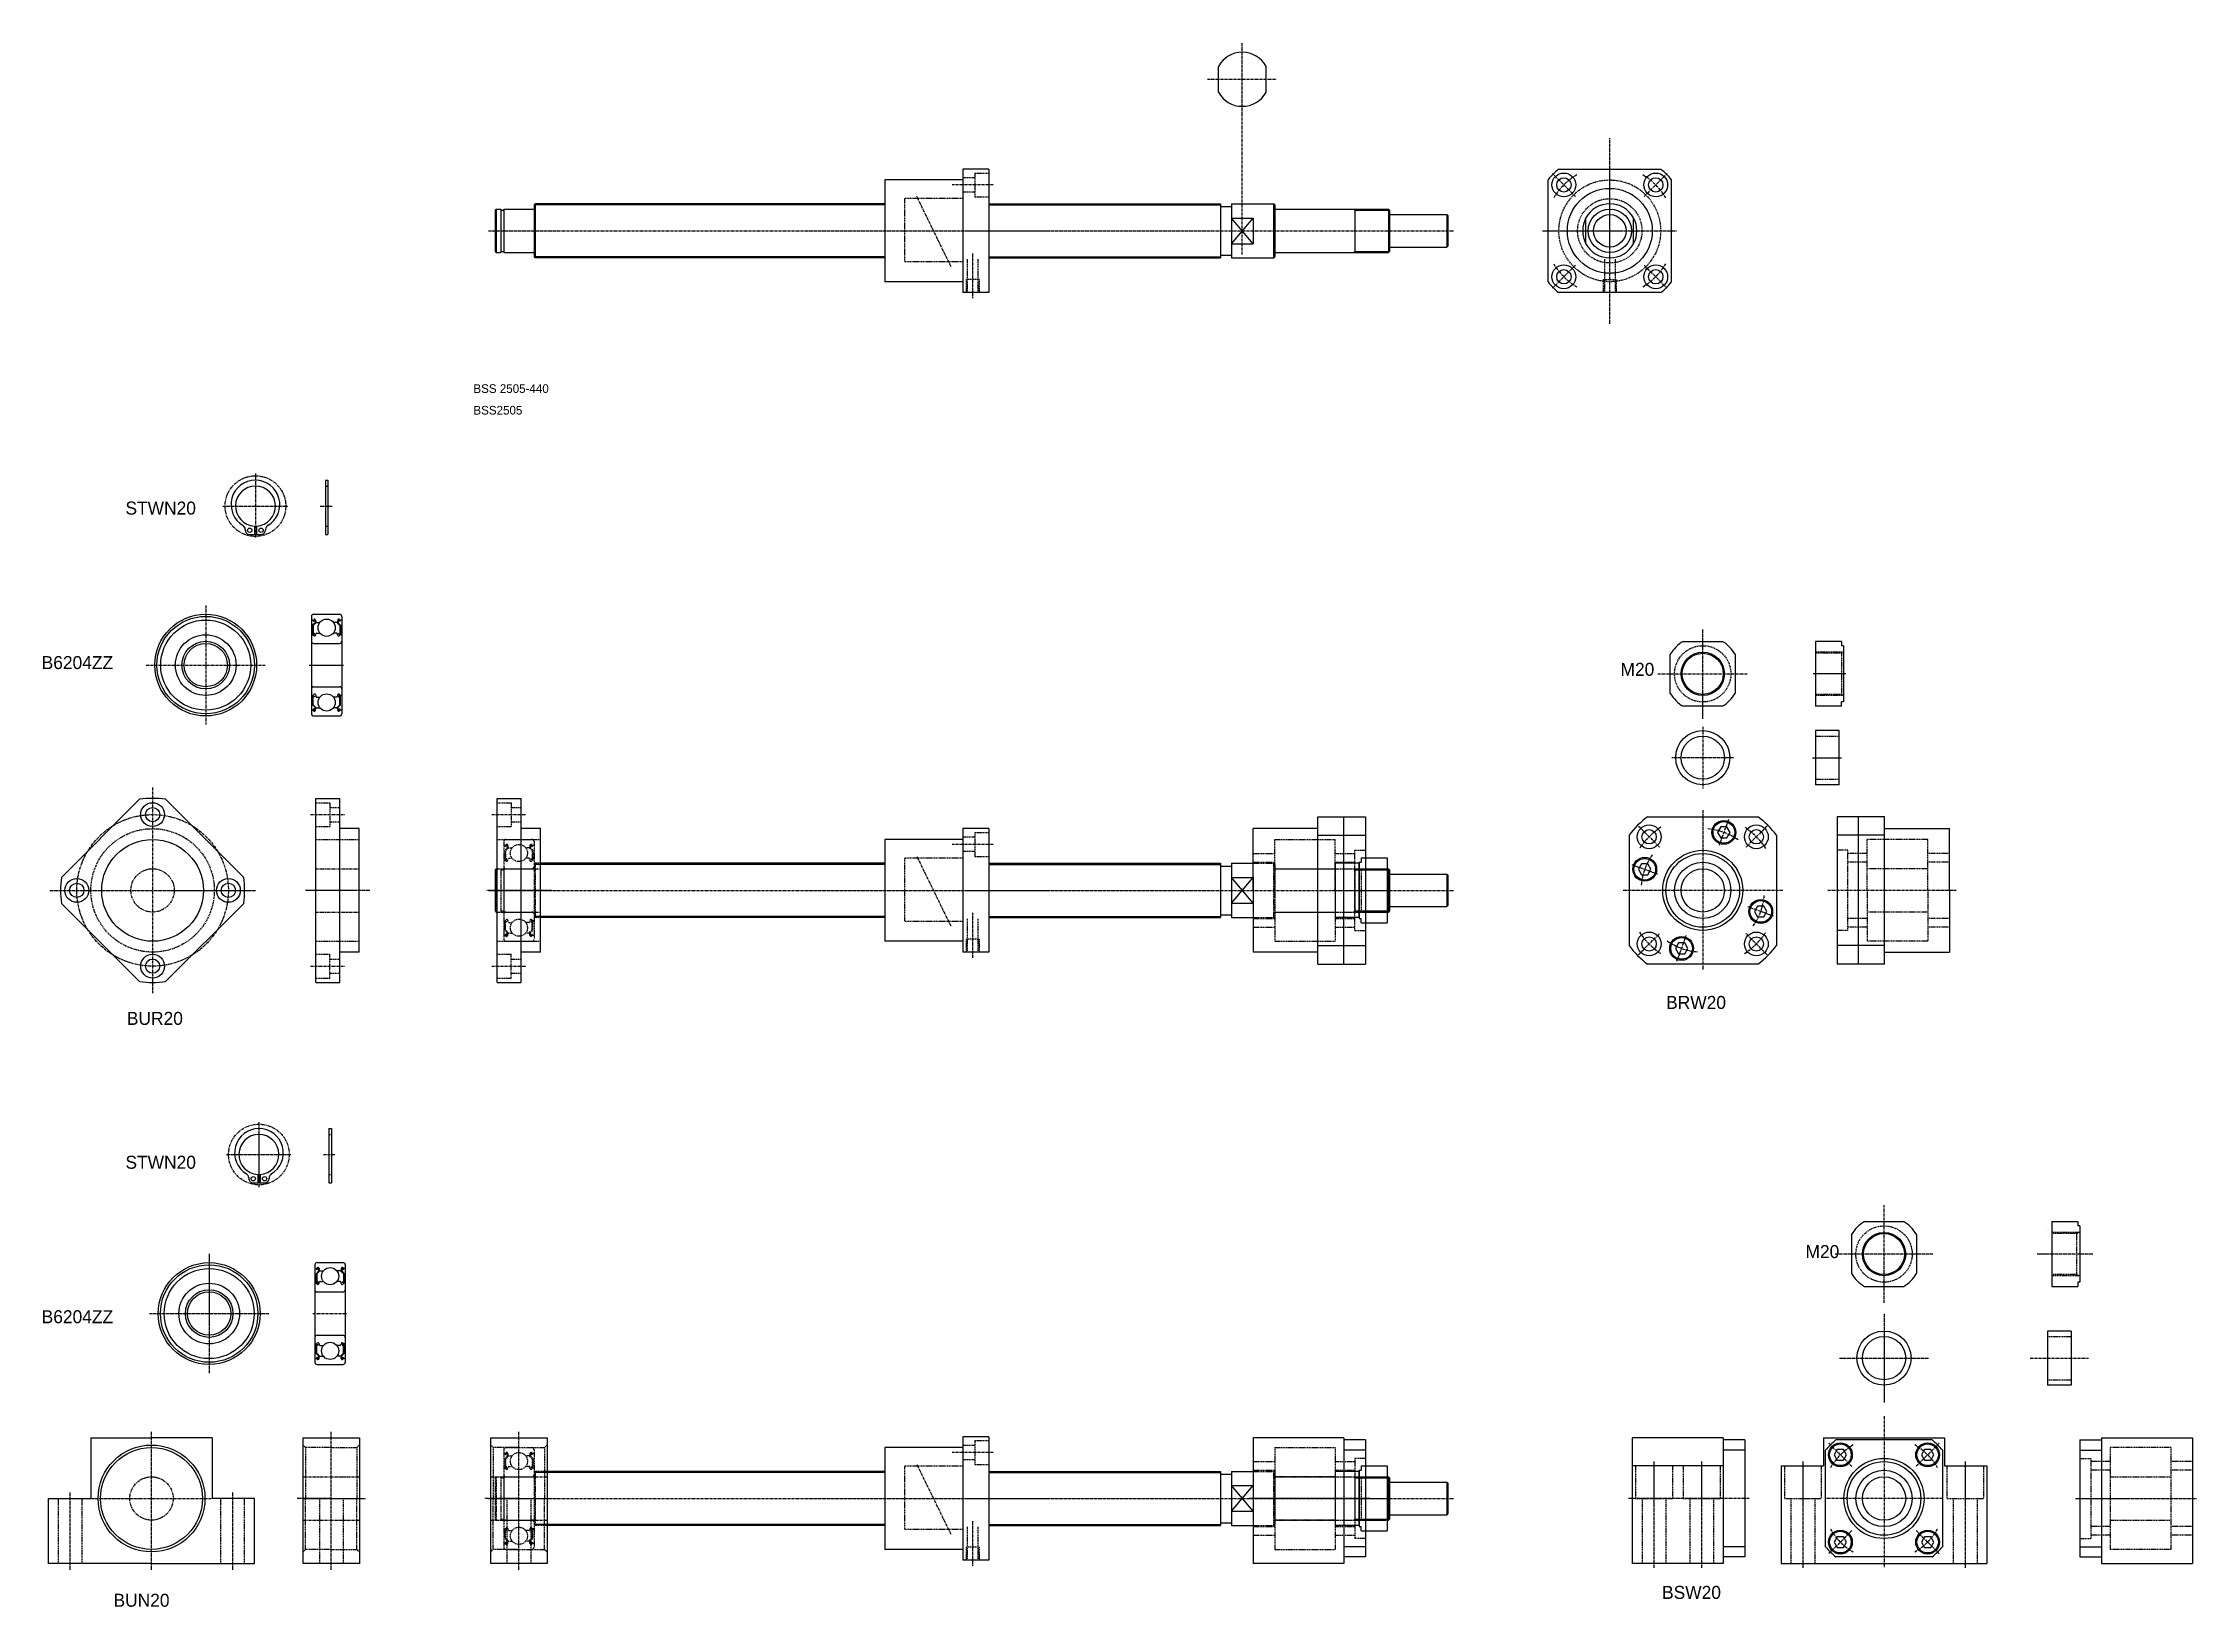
# Model space of a CAD drawing. Extents: x -189 to 806, y -565 to 157.
import ezdxf

# ---------------------------------------------------------------- set-up
doc = ezdxf.new("R2010")
doc.units = 0
for name, pattern in [('CENTER', [2, 1.25, -0.25, 0.25, -0.25]), ('DASHED', [0.75, 0.5, -0.25]), ('PHANTOM', [2.5, 1.25, -0.25, 0.25, -0.25, 0.25, -0.25])]:
    doc.linetypes.add(name, pattern=pattern)
doc.layers.get('0').update_dxf_attribs({"linetype": 'CONTINUOUS'})
doc.layers.add('CENTER', color=1, linetype='CENTER')

msp = doc.modelspace()

# ---------------------------------------------------------------- texts
at = {"color": 7, "linetype": 'CONTINUOUS'}
for s, p in [('BSS 2505-440', (10, -4.84)), ('BSS2505', (10, -14.84))]:
    msp.add_text(s, height=4, dxfattribs=at).set_placement(p)
for s, p in [('STWN20', (-150.68, -61.02)), ('B6204ZZ', (-189.38, -132.36)), ('M20', (539.69, -135.49)), ('BRW20', (560.77, -289.3)), ('BUR20', (-150.03, -296.67)), ('STWN20', (-150.68, -363.11)), ('M20', (625.12, -404.36)), ('B6204ZZ', (-189.38, -434.44)), ('BSW20', (558.88, -561.73)), ('BUN20', (-156.2, -565.36))]:
    msp.add_text(s, height=6).set_placement(p)

# ---------------------------------------------------------------- blocks, each defined once
blk = doc.blocks.new('BUR20')
at = {"color": 7, "linetype": 'CONTINUOUS'}
for p, q in [((0, -42.5), (0, 42.5)), ((0, 42.5), (11, 42.5)), ((11, -42.5), (11, 42.5)), ((20, 28.5), (11, 28.5)), ((20, -28.5), (20, 28.5)), ((20, -28.5), (11, -28.5)), ((0, -42.5), (11, -42.5))]:
    blk.add_line(p, q, dxfattribs=at)
at = {"color": 3, "linetype": 'DASHED'}
for p, q in [((0, 40.5), (6.5, 40.5)), ((6.5, 40.5), (6.5, 29.5)), ((6.5, 38.3), (11, 38.3)), ((6.5, 31.7), (11, 31.7)), ((0, 29.5), (6.5, 29.5)), ((0, 23.5), (20, 23.5)), ((0, -23.5), (20, -23.5)), ((0, -29.5), (6.5, -29.5)), ((6.5, -40.5), (6.5, -29.5)), ((6.5, -31.7), (11, -31.7)), ((6.5, -38.3), (11, -38.3)), ((0, -40.5), (6.5, -40.5))]:
    blk.add_line(p, q, dxfattribs=at)
at = {"color": 3, "linetype": 'PHANTOM'}
for p, q in [((0, 10), (20, 10)), ((0, -10), (20, -10))]:
    blk.add_line(p, q, dxfattribs=at)
at = {"layer": 'CENTER', "color": 1, "linetype": 'CENTER'}
for p, q in [((-2.5, 35), (13.5, 35)), ((25, 0), (-5, 0)), ((-2.5, -35), (13.5, -35))]:
    blk.add_line(p, q, dxfattribs=at)
blk = doc.blocks.new('BUN20')
at = {"color": 7, "linetype": 'CONTINUOUS'}
for p, q in [((0, 28), (26, 28)), ((0, -30), (0, 28)), ((26, 28), (26, -30)), ((0, 0), (26, 0)), ((26, -30), (0, -30))]:
    blk.add_line(p, q, dxfattribs=at)
at = {"color": 3, "linetype": 'DASHED'}
for p, q in [((0, 24.675), (1.175, 23.5)), ((13, 23.5), (1.175, 23.5)), ((1.175, 23.5), (1.175, 0)), ((13, 23.5), (24.825, 23.5)), ((26, 24.675), (24.825, 23.5)), ((24.825, 23.5), (24.825, 0)), ((1.175, -23.5), (1.175, 0)), ((7.5, 0), (7.5, -30)), ((18.5, 0), (18.5, -30)), ((24.825, -23.5), (24.825, 0)), ((0, -24.675), (1.175, -23.5)), ((13, -23.5), (1.175, -23.5)), ((13, -23.5), (24.825, -23.5)), ((26, -24.675), (24.825, -23.5))]:
    blk.add_line(p, q, dxfattribs=at)
at = {"color": 3, "linetype": 'PHANTOM'}
for p, q in [((0, 10), (26, 10)), ((0, -10), (26, -10))]:
    blk.add_line(p, q, dxfattribs=at)
at = {"layer": 'CENTER', "color": 1, "linetype": 'CENTER'}
for p, q in [((13, -33), (13, 31)), ((13, 0), (-3, 0)), ((13, 0), (29, 0))]:
    blk.add_line(p, q, dxfattribs=at)
blk = doc.blocks.new('BSW20')
at = {"color": 7, "linetype": 'CONTINUOUS'}
for p, q in [((0, 27), (0, -27)), ((0, 27), (10, 27)), ((0, 22.27), (10, 22.27)), ((10, 28), (10, -30)), ((10, 28), (52, 28)), ((52, 28), (52, -30)), ((0, -22.27), (10, -22.27)), ((0, -27), (10, -27)), ((10, -30), (52, -30))]:
    blk.add_line(p, q, dxfattribs=at)
at = {"color": 3, "linetype": 'DASHED'}
for p, q in [((42, 23.5), (14, 23.5)), ((14, 23.5), (14, -23.5)), ((42, 23.5), (42, -23.5)), ((0, 18.5), (5, 18.5)), ((5, 18.5), (5, -18.5)), ((14, 17), (5, 17)), ((14, 13), (5, 13)), ((14, 10), (42, 10)), ((52, 17), (42, 17)), ((52, 13), (42, 13)), ((0, -18.5), (5, -18.5)), ((14, -13), (5, -13)), ((14, -17), (5, -17)), ((14, -10), (42, -10)), ((52, -13), (42, -13)), ((52, -17), (42, -17)), ((42, -23.5), (14, -23.5))]:
    blk.add_line(p, q, dxfattribs=at)
at = {"layer": 'CENTER', "color": 1, "linetype": 'CENTER'}
blk.add_line((-2, 0), (54, 0), dxfattribs=at)
blk = doc.blocks.new('BRW20')
at = {"color": 7, "linetype": 'CONTINUOUS'}
for p, q in [((0, 34), (0, -34)), ((22, 34), (0, 34)), ((10, -34), (10, 34)), ((22, -34), (22, 34)), ((22, 25.5), (0, 25.5)), ((22, 28.5), (52, 28.5)), ((52, 0), (52, 28.5)), ((52, 0), (52, -28.5)), ((22, -25.5), (0, -25.5)), ((22, -28.5), (52, -28.5)), ((22, -34), (0, -34))]:
    blk.add_line(p, q, dxfattribs=at)
at = {"color": 3, "linetype": 'DASHED'}
for p, q in [((42, 23.5), (14, 23.5)), ((14, 0), (14, 23.5)), ((42, 0), (42, 23.5)), ((5, 18.5), (0, 18.5)), ((5, -18.5), (5, 18.5)), ((14, 17), (5, 17)), ((14, 13), (5, 13)), ((42, 10), (14, 10)), ((52, 17), (42, 17)), ((52, 13), (42, 13)), ((14, 0), (14, -23.5)), ((42, 0), (42, -23.5)), ((5, -18.5), (0, -18.5)), ((14, -13), (5, -13)), ((14, -17), (5, -17)), ((42, -10), (14, -10)), ((52, -13), (42, -13)), ((52, -17), (42, -17)), ((42, -23.5), (14, -23.5))]:
    blk.add_line(p, q, dxfattribs=at)
at = {"layer": 'CENTER', "color": 1, "linetype": 'CENTER'}
blk.add_line((55, 0), (-4.21, 0), dxfattribs=at)
blk = doc.blocks.new('M20NAT-V')
at = {"color": 7, "linetype": 'CONTINUOUS'}
for p, q in [((12, 15), (0, 15)), ((0, 15), (0, -15)), ((12, 15), (12, 13)), ((13, 13), (12, 13)), ((13, 13), (13, -13)), ((12, -15), (0, -15)), ((12, -15), (12, -13)), ((13, -13), (12, -13))]:
    blk.add_line(p, q, dxfattribs=at)
at = {"color": 3, "linetype": 'DASHED'}
for p, q in [((13, 10), (0, 10)), ((12.13, 9.5), (13, 10)), ((12.13, 9.5), (0, 9.5)), ((12.13, 9.5), (12.13, -9.5)), ((12.13, -9.5), (0, -9.5)), ((12.13, -9.5), (13, -10)), ((13, -10), (0, -10))]:
    blk.add_line(p, q, dxfattribs=at)
at = {"layer": 'CENTER', "color": 1, "linetype": 'CENTER'}
blk.add_line((14, 0), (-1, 0), dxfattribs=at)
blk = doc.blocks.new('SP20')
at = {"color": 7, "linetype": 'CONTINUOUS'}
for p, q in [((0, 12.5), (0, -12.5)), ((11, 12.5), (0, 12.5)), ((11, -12.5), (11, 12.5)), ((11, -12.5), (0, -12.5))]:
    blk.add_line(p, q, dxfattribs=at)
at = {"color": 3, "linetype": 'DASHED'}
for p, q in [((0, 10), (11, 10)), ((0, -10), (11, -10))]:
    blk.add_line(p, q, dxfattribs=at)
at = {"layer": 'CENTER', "color": 1, "linetype": 'CENTER'}
blk.add_line((-1.25, 0), (12.25, 0), dxfattribs=at)
blk = doc.blocks.new('B6204ZZ')
at = {"color": 3, "linetype": 'DASHED'}
for p, q in [((0, 22.5), (0, -22.5)), ((0.2, 20.8), (0.78, 20.8)), ((0.78, 20.8), (1, 21.06)), ((1.05, 20.18), (0.82, 20.38)), ((1, 23.5), (13, 23.5)), ((1.01, 20.61), (1.23, 20.86)), ((1.24, 20.41), (1.01, 20.61)), ((1.05, 20.18), (1.24, 20.41)), ((1.58, 20.74), (1.63, 19.5)), ((1.88, 20.78), (1.96, 19.88)), ((1.93, 20.23), (1.93, 19.38)), ((12.12, 20.78), (12.04, 19.88)), ((12.07, 20.23), (12.07, 19.38)), ((12.42, 20.74), (12.37, 19.5)), ((12.76, 20.41), (12.99, 20.61)), ((12.95, 20.18), (12.76, 20.41)), ((12.99, 20.61), (12.77, 20.86)), ((12.95, 20.18), (13.18, 20.38)), ((13.22, 20.8), (13, 21.06)), ((13.8, 20.8), (13.22, 20.8)), ((14, 22.5), (14, -22.5)), ((0.2, 14), (0.7, 14)), ((1.63, 19.5), (0.53, 18.4)), ((0.53, 18.4), (0.53, 14.6)), ((0.7, 14), (1.07, 13.63)), ((1.93, 19.38), (0.83, 18.28)), ((0.83, 18.28), (0.83, 14.6)), ((1.45, 14.6), (0.83, 14.6)), ((0.83, 14.3), (1.45, 14.3)), ((1, 10), (13, 10)), ((1.45, 14.3), (1.45, 14.6)), ((1.78, 13.65), (2.15, 14.67)), ((2.16, 19.7), (3.88, 19.7)), ((2.34, 14.8), (3.88, 14.8)), ((11.84, 19.7), (10.12, 19.7)), ((11.66, 14.8), (10.12, 14.8)), ((12.22, 13.65), (11.85, 14.67)), ((12.07, 19.38), (13.17, 18.28)), ((12.37, 19.5), (13.47, 18.4)), ((12.55, 14.6), (13.17, 14.6)), ((12.55, 14.3), (12.55, 14.6)), ((13.17, 14.3), (12.55, 14.3)), ((13.3, 14), (12.93, 13.63)), ((13.17, 18.28), (13.17, 14.6)), ((13.8, 14), (13.3, 14)), ((13.47, 18.4), (13.47, 14.6)), ((0.2, -14), (0.7, -14)), ((0.53, -18.4), (0.53, -14.6)), ((1.63, -19.5), (0.53, -18.4)), ((0.7, -14), (1.07, -13.63)), ((0.83, -14.3), (1.45, -14.3)), ((0.83, -18.28), (0.83, -14.6)), ((1.45, -14.6), (0.83, -14.6)), ((1.93, -19.38), (0.83, -18.28)), ((1, -10), (13, -10)), ((1.45, -14.3), (1.45, -14.6)), ((1.58, -20.74), (1.63, -19.5)), ((1.78, -13.65), (2.15, -14.67)), ((1.88, -20.78), (1.96, -19.88)), ((1.93, -20.23), (1.93, -19.38)), ((2.16, -19.7), (3.88, -19.7)), ((2.34, -14.8), (3.88, -14.8)), ((11.66, -14.8), (10.12, -14.8)), ((11.84, -19.7), (10.12, -19.7)), ((12.22, -13.65), (11.85, -14.67)), ((12.12, -20.78), (12.04, -19.88)), ((12.07, -19.38), (13.17, -18.28)), ((12.07, -20.23), (12.07, -19.38)), ((12.37, -19.5), (13.47, -18.4)), ((12.42, -20.74), (12.37, -19.5)), ((12.55, -14.3), (12.55, -14.6)), ((13.17, -14.3), (12.55, -14.3)), ((12.55, -14.6), (13.17, -14.6)), ((13.3, -14), (12.93, -13.63)), ((13.17, -18.28), (13.17, -14.6)), ((13.8, -14), (13.3, -14)), ((13.47, -18.4), (13.47, -14.6)), ((0.2, -20.8), (0.78, -20.8)), ((0.78, -20.8), (1, -21.06)), ((1.05, -20.18), (0.82, -20.38)), ((1, -23.5), (13, -23.5)), ((1.24, -20.41), (1.01, -20.61)), ((1.01, -20.61), (1.23, -20.86)), ((1.05, -20.18), (1.24, -20.41)), ((4.3, -23.5), (4.3, -23.5)), ((7, -23.5), (7, -23.5)), ((12.95, -20.18), (12.76, -20.41)), ((12.76, -20.41), (12.99, -20.61)), ((12.99, -20.61), (12.77, -20.86)), ((12.95, -20.18), (13.18, -20.38)), ((13.22, -20.8), (13, -21.06)), ((13.8, -20.8), (13.22, -20.8))]:
    blk.add_line(p, q, dxfattribs=at)
for centre in [(7, 17.25), (7, -17.25)]:
    blk.add_circle(centre, 3.97, dxfattribs=at)
for centre, radius, start, end in [((1, 22.5), 1, 90, 180), ((0.2, 21), 0.2, 180, 270), ((1.01, 20.61), 0.3, 139.90979, 229.99628), ((1.38, 20.74), 0.5, 4.98705, 139.90979), ((1.38, 20.74), 0.2, 2.37537, 139.99223), ((12.62, 20.74), 0.5, 40.09021, 175.01295), ((12.62, 20.74), 0.2, 40.00777, 177.62463), ((13, 22.5), 1, 0, 90), ((12.99, 20.61), 0.3, 310.00372, 40.09021), ((13.8, 21), 0.2, 270, 0), ((0.2, 13.8), 0.2, 90, 180), ((1, 11), 1, 180, 270), ((0.83, 14.6), 0.3, 180, 270), ((1.5, 14.05), 0.6, 225, 272.80484), ((1.5, 13.75), 0.3, 265.5374, 340.02987), ((2.16, 19.9), 0.2, 184.98705, 270), ((2.34, 14.6), 0.2, 90, 160.02987), ((11.66, 14.6), 0.2, 19.97013, 90), ((11.84, 19.9), 0.2, 270, 355.01295), ((12.5, 13.75), 0.3, 199.97013, 274.4626), ((12.5, 14.05), 0.6, 267.19516, 315), ((13, 11), 1, 270, 0), ((13.17, 14.6), 0.3, 270, 0), ((13.8, 13.8), 0.2, 0, 90), ((1, -11), 1, 90, 180), ((0.2, -13.8), 0.2, 180, 270), ((0.83, -14.6), 0.3, 90, 180), ((1.5, -14.05), 0.6, 87.19516, 135), ((1.5, -13.75), 0.3, 19.97013, 94.4626), ((2.16, -19.9), 0.2, 90, 175.01295), ((2.34, -14.6), 0.2, 199.97013, 270), ((11.66, -14.6), 0.2, 270, 340.02987), ((11.84, -19.9), 0.2, 4.98705, 90), ((12.5, -13.75), 0.3, 85.5374, 160.02987), ((12.5, -14.05), 0.6, 45, 92.80484), ((13, -11), 1, 0, 90), ((13.17, -14.6), 0.3, 0, 90), ((13.8, -13.8), 0.2, 270, 0), ((0.2, -21), 0.2, 90, 180), ((1, -22.5), 1, 180, 270), ((1.01, -20.61), 0.3, 130.00372, 220.09021), ((1.38, -20.74), 0.5, 220.09021, 355.01295), ((1.38, -20.74), 0.2, 220.00777, 357.62463), ((12.62, -20.74), 0.5, 184.98705, 319.90979), ((12.62, -20.74), 0.2, 182.37537, 319.99223), ((13, -22.5), 1, 270, 0), ((12.99, -20.61), 0.3, 319.90979, 49.99628), ((13.8, -21), 0.2, 0, 90)]:
    blk.add_arc(centre, radius, start, end, dxfattribs=at)
at = {"layer": 'CENTER', "color": 1, "linetype": 'CENTER'}
blk.add_line((-1, 0), (15, 0), dxfattribs=at)
blk = doc.blocks.new('BSS2505')
at = {"color": 7, "linetype": 'CONTINUOUS'}
for p, q in [((-48, 23.5), (-48, -23.5)), ((-12, 23.5), (-48, 23.5)), ((-12, 28.5), (-12, -28.5)), ((0, 28.5), (-12, 28.5)), ((0, 28.5), (0, -28.5)), ((-227.5, 10), (-228, 9.5)), ((-227.5, 10), (-227.5, -10)), ((-227.5, 10), (-225.35, 10)), ((-225.35, 10), (-225.35, -10)), ((-224, 10), (-224, -10)), ((-224, 10), (-210.2, 10)), ((-210, 12), (-209.5, 12.5)), ((-210, 12), (-210, -12)), ((-48, 12.5), (-209.5, 12.5)), ((-209.5, 12.5), (-209.5, -12.5)), ((0, 12.5), (107, 12.5)), ((107, 12.5), (107, -12.5)), ((107, 11.25), (112, 11.25)), ((112, 12.5), (131.5, 12.5)), ((112, 12.5), (112, -12.5)), ((132, 12), (131.5, 12.5)), ((131.5, 12.5), (131.5, -12.5)), ((132, 12), (132, -12)), ((132.2, 10), (184.5, 10)), ((169, 10), (169, -10)), ((184.5, 10), (184.5, -10)), ((184.5, 10), (185, 9.5)), ((-228, 9.5), (-228, -9.5)), ((-225.35, 9.5), (-224, 9.5)), ((112, 5.93), (122, 5.93)), ((122, 5.93), (122, -5.93)), ((185, 9.5), (185, -9.5)), ((185, 7.5), (211.5, 7.5)), ((211.5, 7.5), (211.5, -7.5)), ((211.5, 7.5), (212, 7)), ((212, 7), (212, -7)), ((-228, -9.5), (-227.5, -10)), ((-225.35, -9.5), (-224, -9.5)), ((112, -5.93), (122, -5.93)), ((185, -9.5), (184.5, -10)), ((185, -7.5), (211.5, -7.5)), ((212, -7), (211.5, -7.5)), ((-227.5, -10), (-225.35, -10)), ((-224, -10), (-210.2, -10)), ((-210, -12), (-209.5, -12.5)), ((-48, -12.5), (-209.5, -12.5)), ((0, -12.5), (107, -12.5)), ((107, -11.25), (112, -11.25)), ((112, -12.5), (131.5, -12.5)), ((131.5, -12.5), (132, -12)), ((132.2, -10), (184.5, -10)), ((145.28, -10), (145.28, -10)), ((158.35, -10), (158.35, -10)), ((-12, -23.5), (-48, -23.5)), ((0, -28.5), (-12, -28.5))]:
    blk.add_line(p, q, dxfattribs=at)
at = {"color": 3, "linetype": 'DASHED'}
for p, q in [((-6.5, 24.51), (-12, 24.51)), ((-6.5, 26.71), (-6.5, 15.71)), ((-6.5, 26.71), (0, 26.71)), ((-12, 14.86), (-39, 14.86)), ((-39, 14.86), (-39, -14.37)), ((-6.5, 17.91), (-12, 17.91)), ((-6.5, 15.71), (0, 15.71)), ((-12, -14.37), (-39, -14.37)), ((-10, -13.15), (-10, -28.5)), ((-5, -13.15), (-5, -28.5)), ((-4.5, -22.5), (-10.5, -22.5)), ((-10.5, -22.5), (-10.5, -28.5)), ((-4.5, -22.5), (-4.5, -28.5))]:
    blk.add_line(p, q, dxfattribs=at)
at = {"color": 3, "linetype": 'CONTINUOUS'}
for p, q in [((-48, 12), (-210, 12)), ((0, 12), (107, 12)), ((168.5, 10), (169, 9.5)), ((122, -5.93), (112, 5.93)), ((112, -5.93), (122, 5.93)), ((169, 9.5), (185, 9.5)), ((168.5, -10), (169, -9.5)), ((169, -9.5), (185, -9.5)), ((-48, -12), (-210, -12)), ((0, -12), (107, -12))]:
    blk.add_line(p, q, dxfattribs=at)
at = {"color": 7, "linetype": 'CONTINUOUS'}
for centre, start, end in [((-210.2, 10.2), 270, 0), ((132.2, 10.2), 180, 270), ((-210.2, -10.2), 0, 90), ((132.2, -10.2), 90, 180)]:
    blk.add_arc(centre, 0.2, start, end, dxfattribs=at)
at = {"layer": 'CENTER', "color": 1, "linetype": 'CENTER'}
for p, q in [((2, 21.21), (-17, 21.21)), ((-17.41, -16.57), (-33.23, 15.82)), ((-231, 0), (215, 0)), ((-7.5, -10.42), (-7.5, -31.15))]:
    blk.add_line(p, q, dxfattribs=at)

# ---------------------------------------------------------------- linework, layer by layer
at = {"color": 7, "linetype": 'CONTINUOUS'}
for p, q in [((354, 134.06), (354, 145.94)), ((376, 134.06), (376, 145.94)), ((506.25, 46.4), (506.25, 93.6)), ((511.16, 98.5), (558.35, 98.5)), ((563.25, 46.4), (563.25, 93.6)), ((523.75, 64.06), (523.75, 75.94)), ((545.75, 64.06), (545.75, 75.94)), ((558.35, 41.5), (511.16, 41.5)), ((-58.38, -45.14), (-58.38, -70.24)), ((-58.38, -45.14), (-57.18, -45.14)), ((-57.18, -45.14), (-57.18, -70.24)), ((-95.36, -67.88), (-95.36, -68.14)), ((-91.16, -66.33), (-91.16, -70.24)), ((-90.16, -66.33), (-90.16, -70.24)), ((-90.16, -67.31), (-90.16, -67.31)), ((-90.16, -68.29), (-90.16, -68.29)), ((-85.96, -67.88), (-85.96, -68.14)), ((-93.26, -70.24), (-91.16, -70.24)), ((-90.16, -70.24), (-88.06, -70.24)), ((-58.38, -70.24), (-57.18, -70.24)), ((562.67, -143.58), (562.67, -125.55)), ((568.65, -119.56), (586.68, -119.56)), ((592.67, -125.55), (592.67, -143.58)), ((586.68, -149.56), (568.65, -149.56)), ((577.67, -149.56), (577.67, -149.56)), ((582.18, -149.56), (582.18, -149.56)), ((-144.17, -192.49), (-180.23, -228.55)), ((-132.14, -192.49), (-96.08, -228.55)), ((236, -206.06), (236, -263.06)), ((248, -206.06), (236, -206.06)), ((248, -206.06), (248, -263.06)), ((552.17, -200.56), (603.17, -200.56)), ((200, -211.06), (200, -258.06)), ((236, -211.06), (200, -211.06)), ((543.67, -209.06), (543.67, -260.06)), ((611.67, -209.06), (611.67, -260.06)), ((20.5, -224.56), (20, -225.06)), ((20, -225.06), (20, -244.06)), ((20.5, -224.56), (20.5, -244.56)), ((20.5, -224.56), (21, -224.56)), ((200, -222.06), (41, -222.06)), ((248, -222.06), (355, -222.06)), ((355, -222.06), (355, -247.06)), ((355, -223.31), (360, -223.31)), ((360, -222.06), (370, -222.06)), ((360, -222.06), (360, -247.06)), ((360, -228.63), (370, -228.63)), ((370, -228.63), (370, -240.5)), ((432, -224.56), (432.5, -224.56)), ((432.5, -224.56), (432.5, -244.56)), ((432.5, -224.56), (433, -225.06)), ((433, -225.06), (433, -244.06)), ((433, -227.06), (459.5, -227.06)), ((459.5, -227.06), (459.5, -242.06)), ((459.5, -227.06), (460, -227.56)), ((460, -227.56), (460, -241.56)), ((-180.23, -240.57), (-144.17, -276.64)), ((-96.08, -240.57), (-132.14, -276.64)), ((20, -244.06), (20.5, -244.56)), ((20.5, -244.56), (21, -244.56)), ((200, -247.06), (41, -247.06)), ((248, -247.06), (355, -247.06)), ((355, -245.81), (360, -245.81)), ((360, -240.5), (370, -240.5)), ((360, -247.06), (370, -247.06)), ((393.27, -244.56), (393.27, -244.56)), ((432, -244.56), (432.5, -244.56)), ((433, -244.06), (432.5, -244.56)), ((433, -242.06), (459.5, -242.06)), ((460, -241.56), (459.5, -242.06)), ((236, -258.06), (200, -258.06)), ((248, -263.06), (236, -263.06)), ((603.17, -268.56), (552.17, -268.56)), ((-56.78, -344.58), (-56.78, -369.68)), ((-56.78, -344.58), (-55.58, -344.58)), ((-55.58, -344.58), (-55.58, -369.68)), ((-93.75, -367.32), (-93.75, -367.58)), ((-89.55, -365.77), (-89.55, -369.68)), ((-88.55, -365.77), (-88.55, -369.68)), ((-88.55, -366.75), (-88.55, -366.75)), ((-88.55, -367.73), (-88.55, -367.73)), ((-84.35, -367.32), (-84.35, -367.58)), ((-91.65, -369.68), (-89.55, -369.68)), ((-88.55, -369.68), (-86.45, -369.68)), ((-56.78, -369.68), (-55.58, -369.68)), ((652.36, -387.49), (670.39, -387.49)), ((738.87, -387.49), (738.87, -417.49)), ((738.87, -387.49), (750.87, -387.49)), ((750.87, -387.49), (750.87, -389.49)), ((646.38, -393.48), (646.38, -411.51)), ((676.38, -393.48), (676.38, -411.51)), ((751.87, -389.49), (750.87, -389.49)), ((751.87, -389.49), (751.87, -415.49)), ((652.36, -417.49), (670.39, -417.49)), ((738.87, -417.49), (750.87, -417.49)), ((750.87, -415.49), (750.87, -417.49)), ((751.87, -415.49), (750.87, -415.49)), ((747.87, -438.03), (736.87, -438.03)), ((736.87, -438.03), (736.87, -463.03)), ((747.87, -438.03), (747.87, -463.03)), ((747.87, -463.03), (736.87, -463.03)), ((236, -486.86), (236, -543.86)), ((248, -486.86), (236, -486.86)), ((248, -486.86), (248, -543.86)), ((-166.65, -487.36), (-138.65, -487.36)), ((-166.65, -487.36), (-166.65, -515.36)), ((-110.65, -487.36), (-138.65, -487.36)), ((-110.65, -487.36), (-110.65, -515.36)), ((200, -491.86), (200, -538.86)), ((236, -491.86), (200, -491.86)), ((545.14, -487.36), (545.14, -545.36)), ((587.14, -487.36), (545.14, -487.36)), ((587.14, -487.36), (587.14, -545.36)), ((597.14, -488.36), (587.14, -488.36)), ((597.14, -493.09), (587.14, -493.09)), ((597.14, -488.36), (597.14, -542.36)), ((633.38, -487.36), (689.38, -487.36)), ((633.38, -487.36), (633.38, -500.36)), ((634.38, -537.63), (634.38, -493.09)), ((683.65, -488.36), (639.11, -488.36)), ((688.38, -493.09), (688.38, -537.63)), ((689.38, -487.36), (689.38, -500.36)), ((200, -502.86), (44, -502.86)), ((248, -502.86), (355, -502.86)), ((355, -502.86), (355, -527.86)), ((355, -504.11), (360, -504.11)), ((360, -502.86), (370, -502.86)), ((360, -502.86), (360, -527.86)), ((432, -505.36), (432.5, -505.36)), ((432.5, -505.36), (432.5, -525.36)), ((432.5, -505.36), (433, -505.86)), ((433, -505.86), (433, -524.86)), ((587.14, -500.36), (545.14, -500.36)), ((613.88, -500.36), (633.38, -500.36)), ((613.88, -500.36), (613.88, -545.36)), ((689.38, -500.36), (708.88, -500.36)), ((708.88, -500.36), (708.88, -545.36)), ((-186.15, -545.36), (-186.15, -515.36)), ((-91.15, -545.36), (-91.15, -515.36)), ((360, -509.42), (370, -509.42)), ((370, -509.42), (370, -521.29)), ((433, -507.86), (459.5, -507.86)), ((459.5, -507.86), (459.5, -522.86)), ((459.5, -507.86), (460, -508.36)), ((460, -508.36), (460, -522.36)), ((355, -526.61), (360, -526.61)), ((360, -521.29), (370, -521.29)), ((432, -525.36), (432.5, -525.36)), ((433, -524.86), (432.5, -525.36)), ((433, -522.86), (459.5, -522.86)), ((460, -522.36), (459.5, -522.86)), ((200, -527.86), (44, -527.86)), ((248, -527.86), (355, -527.86)), ((360, -527.86), (370, -527.86)), ((-138.65, -545.36), (-186.15, -545.36)), ((-138.65, -545.36), (-91.15, -545.36)), ((236, -538.86), (200, -538.86)), ((248, -543.86), (236, -543.86)), ((587.14, -545.36), (545.14, -545.36)), ((597.14, -537.63), (587.14, -537.63)), ((597.14, -542.36), (587.14, -542.36)), ((613.88, -545.36), (708.88, -545.36)), ((683.65, -542.36), (639.11, -542.36))]:
    msp.add_line(p, q, dxfattribs=at)
at = {"color": 3, "linetype": 'DASHED'}
for p, q in [((532.25, 56.85), (532.25, 41.5)), ((537.25, 56.85), (537.25, 41.5)), ((531.75, 47.5), (531.75, 41.5)), ((531.75, 47.5), (537.75, 47.5)), ((537.75, 47.5), (537.75, 41.5)), ((-58.38, -47.84), (-57.18, -47.84)), ((-58.38, -66.34), (-57.18, -66.34)), ((241.5, -207.85), (241.5, -218.85)), ((241.5, -207.85), (248, -207.85)), ((241.5, -210.05), (236, -210.05)), ((241.5, -216.65), (236, -216.65)), ((21, -224.56), (22.65, -224.56)), ((22.65, -224.56), (22.65, -244.56)), ((22.65, -225.06), (24, -225.06)), ((24, -224.56), (24, -244.56)), ((24, -224.56), (37.8, -224.56)), ((38, -222.56), (38.5, -222.06)), ((38, -222.56), (38, -246.56)), ((38.5, -222.06), (38.5, -247.06)), ((41, -222.06), (38.5, -222.06)), ((236, -219.7), (209, -219.7)), ((209, -219.7), (209, -248.94)), ((241.5, -218.85), (248, -218.85)), ((370, -222.06), (379.5, -222.06)), ((380, -222.56), (379.5, -222.06)), ((379.5, -222.06), (379.5, -247.06)), ((380, -222.56), (380, -246.56)), ((380.2, -224.56), (432, -224.56)), ((416.5, -224.56), (417, -225.06)), ((417, -224.56), (417, -244.56)), ((21.71, -244.56), (22.65, -244.56)), ((22.65, -244.06), (24, -244.06)), ((24, -244.56), (37.8, -244.56)), ((38, -246.56), (38.5, -247.06)), ((41, -247.06), (38.5, -247.06)), ((238, -247.71), (238, -263.06)), ((243, -247.71), (243, -263.06)), ((370, -247.06), (379.5, -247.06)), ((379.5, -247.06), (380, -246.56)), ((380.2, -244.56), (432, -244.56)), ((406.35, -244.56), (406.35, -244.56)), ((416.5, -244.56), (417, -244.06)), ((236, -248.94), (209, -248.94)), ((243.5, -257.06), (237.5, -257.06)), ((237.5, -257.06), (237.5, -263.06)), ((243.5, -257.06), (243.5, -263.06)), ((-56.78, -347.28), (-55.58, -347.28)), ((-56.78, -365.78), (-55.58, -365.78)), ((736.87, -391.74), (736.87, -391.74)), ((751.42, -392.49), (738.87, -392.49)), ((750.46, -393.04), (738.87, -393.04)), ((750.46, -393.04), (751.87, -392.23)), ((750.46, -412.49), (750.46, -392.49)), ((736.87, -402.49), (736.87, -402.49)), ((750.46, -411.94), (738.87, -411.94)), ((751.42, -412.49), (738.87, -412.49)), ((750.46, -411.94), (751.87, -412.75)), ((736.87, -440.53), (747.87, -440.53)), ((736.87, -460.53), (747.87, -460.53)), ((241.5, -490.85), (236, -490.85)), ((241.5, -488.65), (241.5, -499.65)), ((241.5, -488.65), (248, -488.65)), ((20.5, -505.36), (20, -505.86)), ((20, -505.86), (20, -524.86)), ((20.5, -505.36), (20.5, -525.36)), ((20.5, -505.36), (22.65, -505.36)), ((22.65, -505.36), (22.65, -525.36)), ((22.65, -505.86), (24, -505.86)), ((24, -505.36), (24, -525.36)), ((24, -505.36), (37.8, -505.36)), ((38, -503.36), (38.5, -502.86)), ((38, -503.36), (38, -527.36)), ((38.5, -502.86), (38.5, -527.86)), ((44, -502.86), (38.5, -502.86)), ((236, -500.5), (209, -500.5)), ((209, -500.5), (209, -529.73)), ((241.5, -497.45), (236, -497.45)), ((241.5, -499.65), (248, -499.65)), ((370, -502.86), (379.5, -502.86)), ((380, -503.36), (379.5, -502.86)), ((379.5, -502.86), (379.5, -527.86)), ((380, -503.36), (380, -527.36)), ((380.2, -505.36), (432, -505.36)), ((416.5, -505.36), (417, -505.86)), ((417, -505.36), (417, -525.36)), ((546.64, -500.36), (546.64, -515.36)), ((563.64, -500.36), (563.64, -515.36)), ((568.64, -500.36), (568.64, -515.36)), ((585.64, -500.36), (585.64, -515.36)), ((615.38, -500.36), (615.38, -515.36)), ((632.38, -500.36), (632.38, -515.36)), ((690.38, -500.36), (690.38, -515.36)), ((707.38, -500.36), (707.38, -515.36)), ((-181.65, -545.36), (-181.65, -515.36)), ((-170.65, -545.36), (-170.65, -515.36)), ((-106.65, -545.36), (-106.65, -515.36)), ((-95.65, -545.36), (-95.65, -515.36)), ((546.64, -515.36), (563.64, -515.36)), ((549.64, -515.36), (549.64, -545.36)), ((560.64, -515.36), (560.64, -545.36)), ((568.64, -515.36), (585.64, -515.36)), ((571.64, -515.36), (571.64, -545.36)), ((582.64, -515.36), (582.64, -545.36)), ((615.38, -515.36), (632.38, -515.36)), ((618.38, -515.36), (618.38, -545.36)), ((629.38, -515.36), (629.38, -545.36)), ((690.38, -515.36), (707.38, -515.36)), ((693.38, -515.36), (693.38, -545.36)), ((704.38, -515.36), (704.38, -545.36)), ((20, -524.86), (20.5, -525.36)), ((20.5, -525.36), (22.65, -525.36)), ((22.65, -524.86), (24, -524.86)), ((24, -525.36), (37.8, -525.36)), ((380.2, -525.36), (430.9, -525.36)), ((393.27, -525.36), (393.27, -525.36)), ((406.35, -525.36), (406.35, -525.36)), ((416.5, -525.36), (417, -524.86)), ((38, -527.36), (38.5, -527.86)), ((44, -527.86), (38.5, -527.86)), ((236, -529.73), (209, -529.73)), ((238, -528.51), (238, -543.86)), ((243, -528.51), (243, -543.86)), ((370, -527.86), (379.5, -527.86)), ((379.5, -527.86), (380, -527.36)), ((243.5, -537.86), (237.5, -537.86)), ((237.5, -537.86), (237.5, -543.86)), ((243.5, -537.86), (243.5, -543.86))]:
    msp.add_line(p, q, dxfattribs=at)
for p, q in [((-64.78, -108.03), (-64.78, -153.03)), ((-63.78, -107.03), (-51.78, -107.03)), ((-50.78, -108.03), (-50.78, -153.03)), ((-64.58, -109.73), (-64, -109.73)), ((-64.58, -116.53), (-64.08, -116.53)), ((-63.15, -111.02), (-64.25, -112.12)), ((-64.25, -112.12), (-64.25, -115.93)), ((-64.08, -116.53), (-63.71, -116.9)), ((-64, -109.73), (-63.78, -109.47)), ((-63.74, -110.34), (-63.97, -110.15)), ((-62.85, -111.15), (-63.95, -112.25)), ((-63.95, -112.25), (-63.95, -115.93)), ((-63.33, -115.93), (-63.95, -115.93)), ((-63.95, -116.23), (-63.33, -116.23)), ((-63.77, -109.92), (-63.56, -109.67)), ((-63.54, -110.11), (-63.77, -109.92)), ((-63.74, -110.34), (-63.54, -110.11)), ((-63.33, -116.23), (-63.33, -115.93)), ((-63.2, -109.79), (-63.15, -111.02)), ((-63, -116.88), (-62.63, -115.86)), ((-62.9, -109.75), (-62.82, -110.65)), ((-62.85, -110.3), (-62.85, -111.15)), ((-62.62, -110.83), (-60.91, -110.83)), ((-62.44, -115.73), (-60.91, -115.73)), ((-52.94, -110.83), (-54.66, -110.83)), ((-53.12, -115.73), (-54.66, -115.73)), ((-52.56, -116.88), (-52.94, -115.86)), ((-52.66, -109.75), (-52.74, -110.65)), ((-52.71, -110.3), (-52.71, -111.15)), ((-52.71, -111.15), (-51.61, -112.25)), ((-52.36, -109.79), (-52.41, -111.02)), ((-52.41, -111.02), (-51.31, -112.12)), ((-52.23, -115.93), (-51.61, -115.93)), ((-52.23, -116.23), (-52.23, -115.93)), ((-51.61, -116.23), (-52.23, -116.23)), ((-52.02, -110.11), (-51.79, -109.92)), ((-51.83, -110.34), (-52.02, -110.11)), ((-51.79, -109.92), (-52.01, -109.67)), ((-51.48, -116.53), (-51.86, -116.9)), ((-51.83, -110.34), (-51.6, -110.15)), ((-51.56, -109.73), (-51.78, -109.47)), ((-51.61, -112.25), (-51.61, -115.93)), ((-50.98, -109.73), (-51.56, -109.73)), ((-50.98, -116.53), (-51.48, -116.53)), ((-51.31, -112.12), (-51.31, -115.93)), ((-63.78, -120.53), (-51.78, -120.53)), ((-64.58, -144.53), (-64.08, -144.53)), ((-64.25, -148.93), (-64.25, -145.13)), ((-63.15, -150.03), (-64.25, -148.93)), ((-64.08, -144.53), (-63.71, -144.15)), ((-63.95, -144.83), (-63.33, -144.83)), ((-63.33, -145.13), (-63.95, -145.13)), ((-63.95, -148.81), (-63.95, -145.13)), ((-62.85, -149.91), (-63.95, -148.81)), ((-63.78, -140.53), (-51.78, -140.53)), ((-63.33, -144.83), (-63.33, -145.13)), ((-63, -144.18), (-62.63, -145.2)), ((-62.44, -145.33), (-60.91, -145.33)), ((-53.12, -145.33), (-54.66, -145.33)), ((-52.56, -144.18), (-52.94, -145.2)), ((-52.71, -149.91), (-51.61, -148.81)), ((-52.41, -150.03), (-51.31, -148.93)), ((-52.23, -144.83), (-52.23, -145.13)), ((-51.61, -144.83), (-52.23, -144.83)), ((-52.23, -145.13), (-51.61, -145.13)), ((-51.48, -144.53), (-51.86, -144.15)), ((-51.61, -148.81), (-51.61, -145.13)), ((-50.98, -144.53), (-51.48, -144.53)), ((-51.31, -148.93), (-51.31, -145.13)), ((-64.58, -151.33), (-64, -151.33)), ((-64, -151.33), (-63.78, -151.59)), ((-63.74, -150.71), (-63.97, -150.91)), ((-63.78, -154.03), (-51.78, -154.03)), ((-63.54, -150.94), (-63.77, -151.14)), ((-63.77, -151.14), (-63.56, -151.39)), ((-63.74, -150.71), (-63.54, -150.94)), ((-63.2, -151.27), (-63.15, -150.03)), ((-62.9, -151.31), (-62.82, -150.41)), ((-62.85, -150.76), (-62.85, -149.91)), ((-62.62, -150.23), (-60.91, -150.23)), ((-60.48, -154.03), (-60.48, -154.03)), ((-57.78, -154.03), (-57.78, -154.03)), ((-52.94, -150.23), (-54.66, -150.23)), ((-52.66, -151.31), (-52.74, -150.41)), ((-52.71, -150.76), (-52.71, -149.91)), ((-52.36, -151.27), (-52.41, -150.03)), ((-51.83, -150.71), (-52.02, -150.94)), ((-52.02, -150.94), (-51.79, -151.14)), ((-51.79, -151.14), (-52.01, -151.39)), ((-51.83, -150.71), (-51.6, -150.91)), ((-51.56, -151.33), (-51.78, -151.59)), ((-50.98, -151.33), (-51.56, -151.33)), ((-63.18, -407.47), (-63.18, -452.47)), ((-62.18, -406.47), (-50.18, -406.47)), ((-49.18, -407.47), (-49.18, -452.47)), ((-62.98, -409.17), (-62.4, -409.17)), ((-62.98, -415.97), (-62.48, -415.97)), ((-61.55, -410.47), (-62.65, -411.57)), ((-62.65, -411.57), (-62.65, -415.37)), ((-62.48, -415.97), (-62.1, -416.34)), ((-62.4, -409.17), (-62.18, -408.91)), ((-62.13, -409.79), (-62.36, -409.59)), ((-61.25, -410.59), (-62.35, -411.69)), ((-62.35, -411.69), (-62.35, -415.37)), ((-61.73, -415.37), (-62.35, -415.37)), ((-62.35, -415.67), (-61.73, -415.67)), ((-62.17, -409.36), (-61.95, -409.11)), ((-61.94, -409.56), (-62.17, -409.36)), ((-62.13, -409.79), (-61.94, -409.56)), ((-61.73, -415.67), (-61.73, -415.37)), ((-61.6, -409.23), (-61.55, -410.47)), ((-61.4, -416.32), (-61.02, -415.3)), ((-61.3, -409.19), (-61.22, -410.09)), ((-61.25, -409.74), (-61.25, -410.59)), ((-61.02, -410.27), (-59.3, -410.27)), ((-60.84, -415.17), (-59.3, -415.17)), ((-51.34, -410.27), (-53.06, -410.27)), ((-51.52, -415.17), (-53.06, -415.17)), ((-50.96, -416.32), (-51.33, -415.3)), ((-51.06, -409.19), (-51.14, -410.09)), ((-51.11, -409.74), (-51.11, -410.59)), ((-51.11, -410.59), (-50.01, -411.69)), ((-50.76, -409.23), (-50.81, -410.47)), ((-50.81, -410.47), (-49.71, -411.57)), ((-50.63, -415.67), (-50.63, -415.37)), ((-50.63, -415.37), (-50.01, -415.37)), ((-50.01, -415.67), (-50.63, -415.67)), ((-50.42, -409.56), (-50.19, -409.36)), ((-50.22, -409.79), (-50.42, -409.56)), ((-50.19, -409.36), (-50.4, -409.11)), ((-49.88, -415.97), (-50.25, -416.34)), ((-50.22, -409.79), (-49.99, -409.59)), ((-49.96, -409.17), (-50.18, -408.91)), ((-50.01, -411.69), (-50.01, -415.37)), ((-49.38, -409.17), (-49.96, -409.17)), ((-49.38, -415.97), (-49.88, -415.97)), ((-49.71, -411.57), (-49.71, -415.37)), ((-62.18, -419.97), (-50.18, -419.97)), ((-62.98, -443.97), (-62.48, -443.97)), ((-62.65, -448.37), (-62.65, -444.57)), ((-62.48, -443.97), (-62.1, -443.6)), ((-62.35, -444.27), (-61.73, -444.27)), ((-62.35, -448.25), (-62.35, -444.57)), ((-61.73, -444.57), (-62.35, -444.57)), ((-62.18, -439.97), (-50.18, -439.97)), ((-61.73, -444.27), (-61.73, -444.57)), ((-61.4, -443.62), (-61.02, -444.64)), ((-60.84, -444.77), (-59.3, -444.77)), ((-51.52, -444.77), (-53.06, -444.77)), ((-50.96, -443.62), (-51.33, -444.64)), ((-50.01, -444.27), (-50.63, -444.27)), ((-50.63, -444.27), (-50.63, -444.57)), ((-50.63, -444.57), (-50.01, -444.57)), ((-49.88, -443.97), (-50.25, -443.6)), ((-50.01, -448.25), (-50.01, -444.57)), ((-49.38, -443.97), (-49.88, -443.97)), ((-49.71, -448.37), (-49.71, -444.57)), ((-62.98, -450.77), (-62.4, -450.77)), ((-61.55, -449.47), (-62.65, -448.37)), ((-62.4, -450.77), (-62.18, -451.03)), ((-62.13, -450.15), (-62.36, -450.35)), ((-61.25, -449.35), (-62.35, -448.25)), ((-62.18, -453.47), (-50.18, -453.47)), ((-61.94, -450.38), (-62.17, -450.58)), ((-62.17, -450.58), (-61.95, -450.83)), ((-62.13, -450.15), (-61.94, -450.38)), ((-61.6, -450.71), (-61.55, -449.47)), ((-61.3, -450.75), (-61.22, -449.85)), ((-61.25, -450.2), (-61.25, -449.35)), ((-61.02, -449.67), (-59.3, -449.67)), ((-58.88, -453.47), (-58.88, -453.47)), ((-56.18, -453.47), (-56.18, -453.47)), ((-51.34, -449.67), (-53.06, -449.67)), ((-51.06, -450.75), (-51.14, -449.85)), ((-51.11, -449.35), (-50.01, -448.25)), ((-51.11, -450.2), (-51.11, -449.35)), ((-50.81, -449.47), (-49.71, -448.37)), ((-50.76, -450.71), (-50.81, -449.47)), ((-50.22, -450.15), (-50.42, -450.38)), ((-50.42, -450.38), (-50.19, -450.58)), ((-50.19, -450.58), (-50.4, -450.83)), ((-50.22, -450.15), (-49.99, -450.35)), ((-49.96, -450.77), (-50.18, -451.03)), ((-49.38, -450.77), (-49.96, -450.77))]:
    msp.add_line(p, q)
at = {"color": 3, "linetype": 'CONTINUOUS'}
for p, q in [((200, -222.56), (38, -222.56)), ((248, -222.56), (355, -222.56)), ((370, -240.5), (360, -228.63)), ((360, -240.5), (370, -228.63)), ((417, -225.06), (433, -225.06)), ((200, -246.56), (38, -246.56)), ((248, -246.56), (355, -246.56)), ((417, -244.06), (433, -244.06)), ((200, -503.36), (38, -503.36)), ((248, -503.36), (355, -503.36)), ((417, -505.86), (433, -505.86)), ((370, -521.29), (360, -509.42)), ((360, -521.29), (370, -509.42)), ((417, -524.86), (433, -524.86)), ((200, -527.36), (38, -527.36)), ((248, -527.36), (355, -527.36))]:
    msp.add_line(p, q, dxfattribs=at)
for points in [[(585.97, -205.28), (584.53, -207.78), (585.97, -210.28), (588.86, -210.28), (590.3, -207.78), (588.86, -205.28)], [(549.44, -222.32), (548, -224.82), (549.44, -227.32), (552.33, -227.32), (553.77, -224.82), (552.33, -222.32)], [(603.01, -241.81), (601.56, -244.31), (603.01, -246.81), (605.89, -246.81), (607.34, -244.31), (605.89, -241.81)], [(566.48, -258.84), (565.03, -261.34), (566.48, -263.84), (569.36, -263.84), (570.81, -261.34), (569.36, -258.84)]]:
    msp.add_lwpolyline(points, close=True)
at = {"color": 7, "linetype": 'CONTINUOUS'}
for points in [[(639.78, -492.71), (638.34, -495.21), (639.78, -497.71), (642.67, -497.71), (644.11, -495.21), (642.67, -492.71)], [(680.09, -492.71), (678.64, -495.21), (680.09, -497.71), (682.97, -497.71), (684.42, -495.21), (682.97, -492.71)], [(639.78, -533.01), (638.34, -535.51), (639.78, -538.01), (642.67, -538.01), (644.11, -535.51), (642.67, -533.01)], [(680.09, -533.01), (678.64, -535.51), (680.09, -538.01), (682.97, -538.01), (684.42, -535.51), (682.97, -533.01)]]:
    msp.add_lwpolyline(points, close=True, dxfattribs=at)
for points in [[(-186.15, -515.36), (-166.65, -515.36)], [(-91.15, -515.36), (-110.65, -515.36)]]:
    msp.add_lwpolyline(points, dxfattribs=at)
for centre, radius in [((513.54, 91.21), 5.5), ((513.54, 91.21), 3.3), ((534.75, 70), 19.6), ((555.97, 91.21), 5.5), ((555.97, 91.21), 3.3), ((534.75, 70), 10), ((534.75, 70), 7.5), ((513.54, 48.79), 5.5), ((513.54, 48.79), 3.3), ((555.97, 48.79), 5.5), ((555.97, 48.79), 3.3), ((-93.26, -68.29), 1), ((-88.06, -68.29), 1), ((-113.62, -130.53), 23.5), ((-113.62, -130.53), 22.5), ((-113.62, -130.53), 20.8), ((-113.62, -130.53), 14), ((-113.62, -130.53), 11), ((-113.62, -130.53), 10), ((577.67, -134.56), 9.5), ((577.67, -173.28), 12.5), ((577.67, -173.28), 10), ((-138.15, -199.56), 5.5), ((-138.15, -199.56), 3.3), ((552.92, -209.81), 5.5), ((552.92, -209.81), 3.3), ((602.42, -209.81), 5.5), ((602.42, -209.81), 3.3), ((-138.15, -234.56), 23.5), ((577.67, -234.56), 13), ((577.67, -234.56), 10), ((-173.15, -234.56), 5.5), ((-173.15, -234.56), 3.3), ((-103.15, -234.56), 5.5), ((-103.15, -234.56), 3.3), ((552.92, -259.31), 5.5), ((552.92, -259.31), 3.3), ((602.42, -259.31), 5.5), ((602.42, -259.31), 3.3), ((-138.15, -269.56), 5.5), ((-138.15, -269.56), 3.3), ((-91.65, -367.73), 1), ((-86.45, -367.73), 1), ((661.38, -402.49), 9.45), ((-112.02, -429.97), 23.5), ((-112.02, -429.97), 22.5), ((-112.02, -429.97), 20.8), ((-112.02, -429.97), 14), ((-112.02, -429.97), 11), ((-112.02, -429.97), 10), ((661.38, -450.53), 12.5), ((661.38, -450.53), 10), ((-138.65, -515.36), 24.68), ((-138.65, -515.36), 23.5), ((641.23, -495.21), 5.5), ((641.23, -495.21), 5), ((661.38, -515.36), 18.5), ((681.53, -495.21), 5.5), ((681.53, -495.21), 5), ((661.38, -515.36), 17), ((661.38, -515.36), 13), ((661.38, -515.36), 10), ((641.23, -535.51), 5.5), ((641.23, -535.51), 5), ((681.53, -535.51), 5.5), ((681.53, -535.51), 5)]:
    msp.add_circle(centre, radius, dxfattribs=at)
at = {"color": 3, "linetype": 'DASHED'}
for centre, radius in [((534.75, 70), 23.5), ((534.75, 70), 14.86), ((577.67, -134.56), 13), ((-138.15, -234.56), 28.5), ((661.38, -402.49), 13)]:
    msp.add_circle(centre, radius, dxfattribs=at)
at = {"color": 3, "linetype": 'PHANTOM'}
for centre, radius in [((-90.66, -57.09), 14), ((-138.15, -234.56), 10), ((-89.05, -356.53), 14), ((-138.65, -515.36), 10)]:
    msp.add_circle(centre, radius, dxfattribs=at)
for centre, radius in [((-57.78, -113.28), 3.97), ((-57.78, -147.78), 3.97), ((587.42, -207.78), 5.5), ((587.42, -207.78), 5), ((577.67, -234.56), 18.5), ((577.67, -234.56), 17), ((550.89, -224.82), 5.5), ((550.89, -224.82), 5), ((604.45, -244.31), 5.5), ((604.45, -244.31), 5), ((567.92, -261.34), 5.5), ((567.92, -261.34), 5), ((-56.18, -412.72), 3.97), ((-56.18, -447.22), 3.97)]:
    msp.add_circle(centre, radius)
at = {"color": 3, "linetype": 'CONTINUOUS'}
for centre in [(577.67, -134.56), (661.38, -402.49)]:
    msp.add_circle(centre, 10, dxfattribs=at)
at = {"color": 7, "linetype": 'CONTINUOUS'}
for centre, radius, start, end in [((365, 140), 12.5, 28.35764, 151.64236), ((365, 140), 12.5, 208.35764, 331.64236), ((534.75, 70), 37, 129.62183, 140.37817), ((534.75, 70), 37, 39.62183, 50.37817), ((534.75, 70), 12.5, 28.35764, 151.64236), ((534.75, 70), 12.5, 151.64236, 208.35764), ((534.75, 70), 12.5, 331.64236, 28.35764), ((534.75, 70), 12.5, 208.35764, 331.64236), ((534.75, 70), 37, 219.62183, 230.37817), ((534.75, 70), 37, 309.62183, 320.37817), ((-90.66, -56.39), 11.25, 300.62143, 239.37857), ((-90.66, -57.09), 9.25, 273.09858, 266.90142), ((-97.46, -67.88), 2.1, 0, 59.37857), ((-93.26, -68.14), 2.1, 179.99999, 270), ((-88.06, -68.14), 2.1, 270, 0), ((-83.86, -67.88), 2.1, 120.62143, 180.00001), ((577.67, -134.56), 17.5, 121.00272, 148.99728), ((577.67, -134.56), 17.5, 31.00272, 58.99728), ((577.67, -134.56), 17.5, 211.00272, 238.99728), ((577.67, -134.56), 17.5, 301.00272, 328.99728), ((-138.15, -234.56), 42.5, 81.8699, 98.1301), ((577.67, -234.56), 42.5, 126.8699, 143.1301), ((577.67, -234.56), 42.5, 36.8699, 53.1301), ((-138.15, -234.56), 42.5, 171.8699, 188.1301), ((-138.15, -234.56), 42.5, 351.8699, 8.1301), ((577.67, -234.56), 42.5, 216.8699, 233.1301), ((577.67, -234.56), 42.5, 306.8699, 323.1301), ((-138.15, -234.56), 42.5, 261.8699, 278.1301), ((-89.05, -355.83), 11.25, 300.62143, 239.37857), ((-89.05, -356.53), 9.25, 273.09858, 266.90142), ((-95.85, -367.32), 2.1, 0, 59.37857), ((-91.65, -367.58), 2.1, 179.99999, 270), ((-86.45, -367.58), 2.1, 270, 0), ((-82.25, -367.32), 2.1, 120.62143, 180.00001), ((661.38, -402.49), 17.5, 121.00272, 148.99728), ((661.38, -402.49), 17.5, 31.00272, 58.99728), ((661.38, -402.49), 17.5, 211.00272, 238.99728), ((661.38, -402.49), 17.5, 301.00272, 328.99728), ((661.38, -515.36), 35, 129.51765, 140.48235), ((661.38, -515.36), 35, 39.51765, 50.48235), ((380.2, -505.16), 0.2, 180, 270), ((380.2, -525.56), 0.2, 90, 180), ((661.38, -515.36), 35, 219.51765, 230.48235), ((661.38, -515.36), 35, 309.51765, 320.48235)]:
    msp.add_arc(centre, radius, start, end, dxfattribs=at)
for centre, radius, start, end in [((-63.78, -108.03), 1, 90, 180), ((-63.4, -109.79), 0.5, 4.98705, 139.90979), ((-52.17, -109.79), 0.5, 40.09021, 175.01295), ((-51.78, -108.03), 1, 0, 90), ((-64.58, -109.53), 0.2, 180, 270), ((-64.58, -116.73), 0.2, 90, 180), ((-63.95, -115.93), 0.3, 180, 270), ((-63.77, -109.92), 0.3, 139.90979, 229.99628), ((-63.28, -116.48), 0.6, 225, 272.80484), ((-63.4, -109.79), 0.2, 2.37537, 139.99223), ((-63.28, -116.78), 0.3, 265.5374, 340.02987), ((-62.62, -110.63), 0.2, 184.98705, 270), ((-62.44, -115.93), 0.2, 90, 160.02987), ((-53.12, -115.93), 0.2, 19.97013, 90), ((-52.94, -110.63), 0.2, 270, 355.01295), ((-52.28, -116.78), 0.3, 199.97013, 274.4626), ((-52.16, -109.79), 0.2, 40.00777, 177.62463), ((-52.28, -116.48), 0.6, 267.19516, 315), ((-51.61, -115.93), 0.3, 270, 0), ((-51.79, -109.92), 0.3, 310.00372, 40.09021), ((-50.98, -109.53), 0.2, 270, 0), ((-50.98, -116.73), 0.2, 0, 90), ((-63.78, -119.53), 1, 180, 270), ((-51.78, -119.53), 1, 270, 0), ((-63.78, -141.53), 1, 90, 180), ((-64.58, -144.33), 0.2, 180, 270), ((-63.95, -145.13), 0.3, 90, 180), ((-63.28, -144.58), 0.6, 87.19516, 135), ((-63.28, -144.28), 0.3, 19.97013, 94.4626), ((-62.44, -145.13), 0.2, 199.97013, 270), ((-53.12, -145.13), 0.2, 270, 340.02987), ((-52.28, -144.28), 0.3, 85.5374, 160.02987), ((-52.28, -144.58), 0.6, 45, 92.80484), ((-51.78, -141.53), 1, 0, 90), ((-51.61, -145.13), 0.3, 0, 90), ((-50.98, -144.33), 0.2, 270, 0), ((-64.58, -151.53), 0.2, 90, 180), ((-63.78, -153.03), 1, 180, 270), ((-63.77, -151.14), 0.3, 130.00372, 220.09021), ((-63.4, -151.27), 0.5, 220.09021, 355.01295), ((-63.4, -151.26), 0.2, 220.00777, 357.62463), ((-62.62, -150.43), 0.2, 90, 175.01295), ((-52.94, -150.43), 0.2, 4.98705, 90), ((-52.17, -151.27), 0.5, 184.98705, 319.90979), ((-52.16, -151.26), 0.2, 182.37537, 319.99223), ((-51.78, -153.03), 1, 270, 0), ((-51.79, -151.14), 0.3, 319.90979, 49.99628), ((-50.98, -151.53), 0.2, 0, 90), ((-62.18, -407.47), 1, 90, 180), ((-50.18, -407.47), 1, 0, 90), ((-62.98, -408.97), 0.2, 180, 270), ((-62.98, -416.17), 0.2, 90, 180), ((-62.35, -415.37), 0.3, 180, 270), ((-62.17, -409.36), 0.3, 139.90979, 229.99628), ((-61.79, -409.23), 0.5, 4.98705, 139.90979), ((-61.68, -415.92), 0.6, 225, 272.80484), ((-61.8, -409.24), 0.2, 2.37537, 139.99223), ((-61.68, -416.22), 0.3, 265.5374, 340.02987), ((-61.02, -410.07), 0.2, 184.98705, 270), ((-60.84, -415.37), 0.2, 90, 160.02987), ((-51.52, -415.37), 0.2, 19.97013, 90), ((-51.34, -410.07), 0.2, 270, 355.01295), ((-50.56, -409.23), 0.5, 40.09021, 175.01295), ((-50.68, -416.22), 0.3, 199.97013, 274.4626), ((-50.56, -409.24), 0.2, 40.00777, 177.62463), ((-50.68, -415.92), 0.6, 267.19516, 315), ((-50.01, -415.37), 0.3, 270, 0), ((-50.19, -409.36), 0.3, 310.00372, 40.09021), ((-49.38, -408.97), 0.2, 270, 0), ((-49.38, -416.17), 0.2, 0, 90), ((-62.18, -418.97), 1, 180, 270), ((-50.18, -418.97), 1, 270, 0), ((-62.18, -440.97), 1, 90, 180), ((-62.98, -443.77), 0.2, 180, 270), ((-62.35, -444.57), 0.3, 90, 180), ((-61.68, -444.02), 0.6, 87.19516, 135), ((-61.68, -443.72), 0.3, 19.97013, 94.4626), ((-60.84, -444.57), 0.2, 199.97013, 270), ((-51.52, -444.57), 0.2, 270, 340.02987), ((-50.68, -443.72), 0.3, 85.5374, 160.02987), ((-50.68, -444.02), 0.6, 45, 92.80484), ((-50.18, -440.97), 1, 0, 90), ((-50.01, -444.57), 0.3, 0, 90), ((-49.38, -443.77), 0.2, 270, 0), ((-62.98, -450.97), 0.2, 90, 180), ((-62.18, -452.47), 1, 180, 270), ((-62.17, -450.58), 0.3, 130.00372, 220.09021), ((-61.79, -450.71), 0.5, 220.09021, 355.01295), ((-61.8, -450.71), 0.2, 220.00777, 357.62463), ((-61.02, -449.87), 0.2, 90, 175.01295), ((-51.34, -449.87), 0.2, 4.98705, 90), ((-50.56, -450.71), 0.5, 184.98705, 319.90979), ((-50.56, -450.71), 0.2, 182.37537, 319.99223), ((-50.18, -452.47), 1, 270, 0), ((-50.19, -450.58), 0.3, 319.90979, 49.99628), ((-49.38, -450.97), 0.2, 0, 90)]:
    msp.add_arc(centre, radius, start, end)
at = {"color": 3, "linetype": 'DASHED'}
for centre, start, end in [((37.8, -224.36), 270, 0), ((380.2, -224.36), 180, 270), ((37.8, -244.76), 0, 90), ((380.2, -244.76), 90, 180), ((37.8, -505.16), 270, 0), ((37.8, -525.56), 0, 90)]:
    msp.add_arc(centre, 0.2, start, end, dxfattribs=at)
at = {"layer": 'CENTER', "color": 1, "linetype": 'CENTER'}
for p, q in [((365, 59.07), (365, 156.71)), ((349, 140), (381, 140)), ((534.75, 27), (534.75, 113)), ((518.84, 85.91), (508.24, 96.52)), ((550.66, 85.91), (561.27, 96.52)), ((503.75, 70), (565.75, 70)), ((518.84, 54.09), (508.24, 43.48)), ((550.66, 54.09), (561.27, 43.48)), ((-90.66, -42.08), (-90.66, -72.11)), ((-105.67, -57.09), (-75.64, -57.09)), ((-60.82, -57.09), (-55.3, -57.09)), ((-113.62, -103.03), (-113.62, -158.03)), ((577.67, -155.28), (577.67, -113.84)), ((-141.12, -130.53), (-86.12, -130.53)), ((-65.78, -130.53), (-49.78, -130.53)), ((556.95, -134.56), (598.39, -134.56)), ((577.67, -159.03), (577.67, -187.53)), ((591.92, -173.28), (563.42, -173.28)), ((-138.15, -187.06), (-138.15, -282.06)), ((577.67, -197.56), (577.67, -271.56)), ((547.97, -204.86), (557.87, -214.76)), ((589.57, -201.86), (585.26, -213.7)), ((607.37, -204.86), (597.47, -214.76)), ((230.59, -251.13), (214.77, -218.74)), ((250, -213.35), (231, -213.35)), ((544.97, -222.66), (556.81, -226.97)), ((-185.65, -234.56), (-90.65, -234.56)), ((17, -234.56), (463, -234.56)), ((614.67, -234.56), (540.67, -234.56)), ((240.5, -244.98), (240.5, -265.71)), ((610.37, -246.47), (598.53, -242.16)), ((547.97, -264.26), (557.87, -254.36)), ((565.77, -267.26), (570.08, -255.42)), ((607.37, -264.26), (597.47, -254.36)), ((-89.05, -341.52), (-89.05, -371.55)), ((-104.07, -356.53), (-74.03, -356.53)), ((-59.22, -356.53), (-53.7, -356.53)), ((661.38, -424.99), (661.38, -379.99)), ((-112.02, -402.47), (-112.02, -457.47)), ((683.88, -402.49), (638.88, -402.49)), ((757.87, -402.49), (731.87, -402.49)), ((-139.52, -429.97), (-84.52, -429.97)), ((-64.18, -429.97), (-48.18, -429.97)), ((661.38, -430.03), (661.38, -471.03)), ((640.88, -450.53), (681.88, -450.53)), ((728.87, -450.53), (755.87, -450.53)), ((661.38, -477.36), (661.38, -547.36)), ((-138.65, -548.36), (-138.65, -484.36)), ((250, -494.15), (231, -494.15)), ((635.92, -489.9), (646.53, -500.51)), ((686.83, -489.9), (676.23, -500.51)), ((230.59, -531.93), (214.77, -499.54)), ((555.14, -498.36), (555.14, -547.36)), ((577.14, -498.36), (577.14, -547.36)), ((623.88, -498.36), (623.88, -547.36)), ((698.88, -498.36), (698.88, -547.36)), ((-176.15, -548.36), (-176.15, -512.36)), ((-166.33, -515.36), (-110.98, -515.36)), ((-101.15, -548.36), (-101.15, -512.36)), ((17, -515.36), (463, -515.36)), ((599.14, -515.36), (543.14, -515.36)), ((623.38, -515.36), (632.38, -515.36)), ((688.38, -515.36), (634.38, -515.36)), ((240.5, -525.78), (240.5, -546.51)), ((623.88, -520.36), (623.88, -547.36)), ((698.88, -520.36), (698.88, -547.36)), ((646.53, -530.21), (635.92, -540.82)), ((676.23, -530.21), (686.83, -540.82))]:
    msp.add_line(p, q, dxfattribs=at)
msp.add_circle((-138.15, -234.56), 35, dxfattribs=at)
for centre, radius, start, end in [((534.75, 70), 30, 120.63849, 149.36151), ((534.75, 70), 30, 30.63849, 59.36151), ((534.75, 70), 30, 210.63849, 239.36151), ((534.75, 70), 30, 300.63849, 329.36151), ((577.67, -234.56), 35, 123.52166, 146.47834), ((577.67, -234.56), 35, 33.52166, 56.47834), ((577.67, -234.56), 35, 213.52166, 236.47834), ((577.67, -234.56), 35, 303.52166, 326.47834), ((661.38, -515.36), 28.5, 119.87831, 150.12169), ((661.38, -515.36), 28.5, 29.87831, 60.12169), ((661.38, -515.36), 28.5, 209.87831, 240.12169), ((661.38, -515.36), 28.5, 299.87831, 330.12169)]:
    msp.add_arc(centre, radius, start, end, dxfattribs=at)
at = {"layer": 'CENTER'}
for start, end in [(54.87831, 85.12169), (144.87831, 175.12169), (324.87831, 355.12169), (234.87831, 265.12169)]:
    msp.add_arc((577.67, -234.56), 28.5, start, end, dxfattribs=at)

# ---------------------------------------------------------------- block references
at = {"color": 7, "linetype": 'CONTINUOUS'}
for name, p in [('BSS2505', (248, 70)), ('M20NAT-V', (629.67, -134.56)), ('SP20', (629.67, -173.28)), ('BUR20', (-62.76, -234.56)), ('BUR20', (21, -234.56)), ('BRW20', (639.67, -234.56)), ('SP20', (408, -234.56)), ('BUN20', (-68.65, -515.36)), ('BUN20', (18, -515.36)), ('B6204ZZ', (24, -515.36)), ('BSW20', (751.87, -515.36)), ('SP20', (408, -515.36))]:
    msp.add_blockref(name, p, dxfattribs=at)
at = {"color": 7, "linetype": 'CONTINUOUS', "xscale": -1}
for name, p in [('BRW20', (422, -234.56)), ('M20NAT-V', (432, -234.56)), ('M20NAT-V', (432, -515.36))]:
    msp.add_blockref(name, p, dxfattribs=at)
at = {"color": 3, "linetype": 'DASHED'}
msp.add_blockref('B6204ZZ', (24, -234.56), dxfattribs=at)
at = {"color": 3, "linetype": 'DASHED', "xscale": -1}
msp.add_blockref('BSW20', (422, -515.36), dxfattribs=at)

msp.set_redraw_order([(e.dxf.handle, doc.entitydb.next_handle()) for e in msp.query("TEXT MTEXT ATTDEF DIMENSION ARC_DIMENSION")])  # texts and dimensions are drawn at this point

doc.saveas('drawing.dxf')
